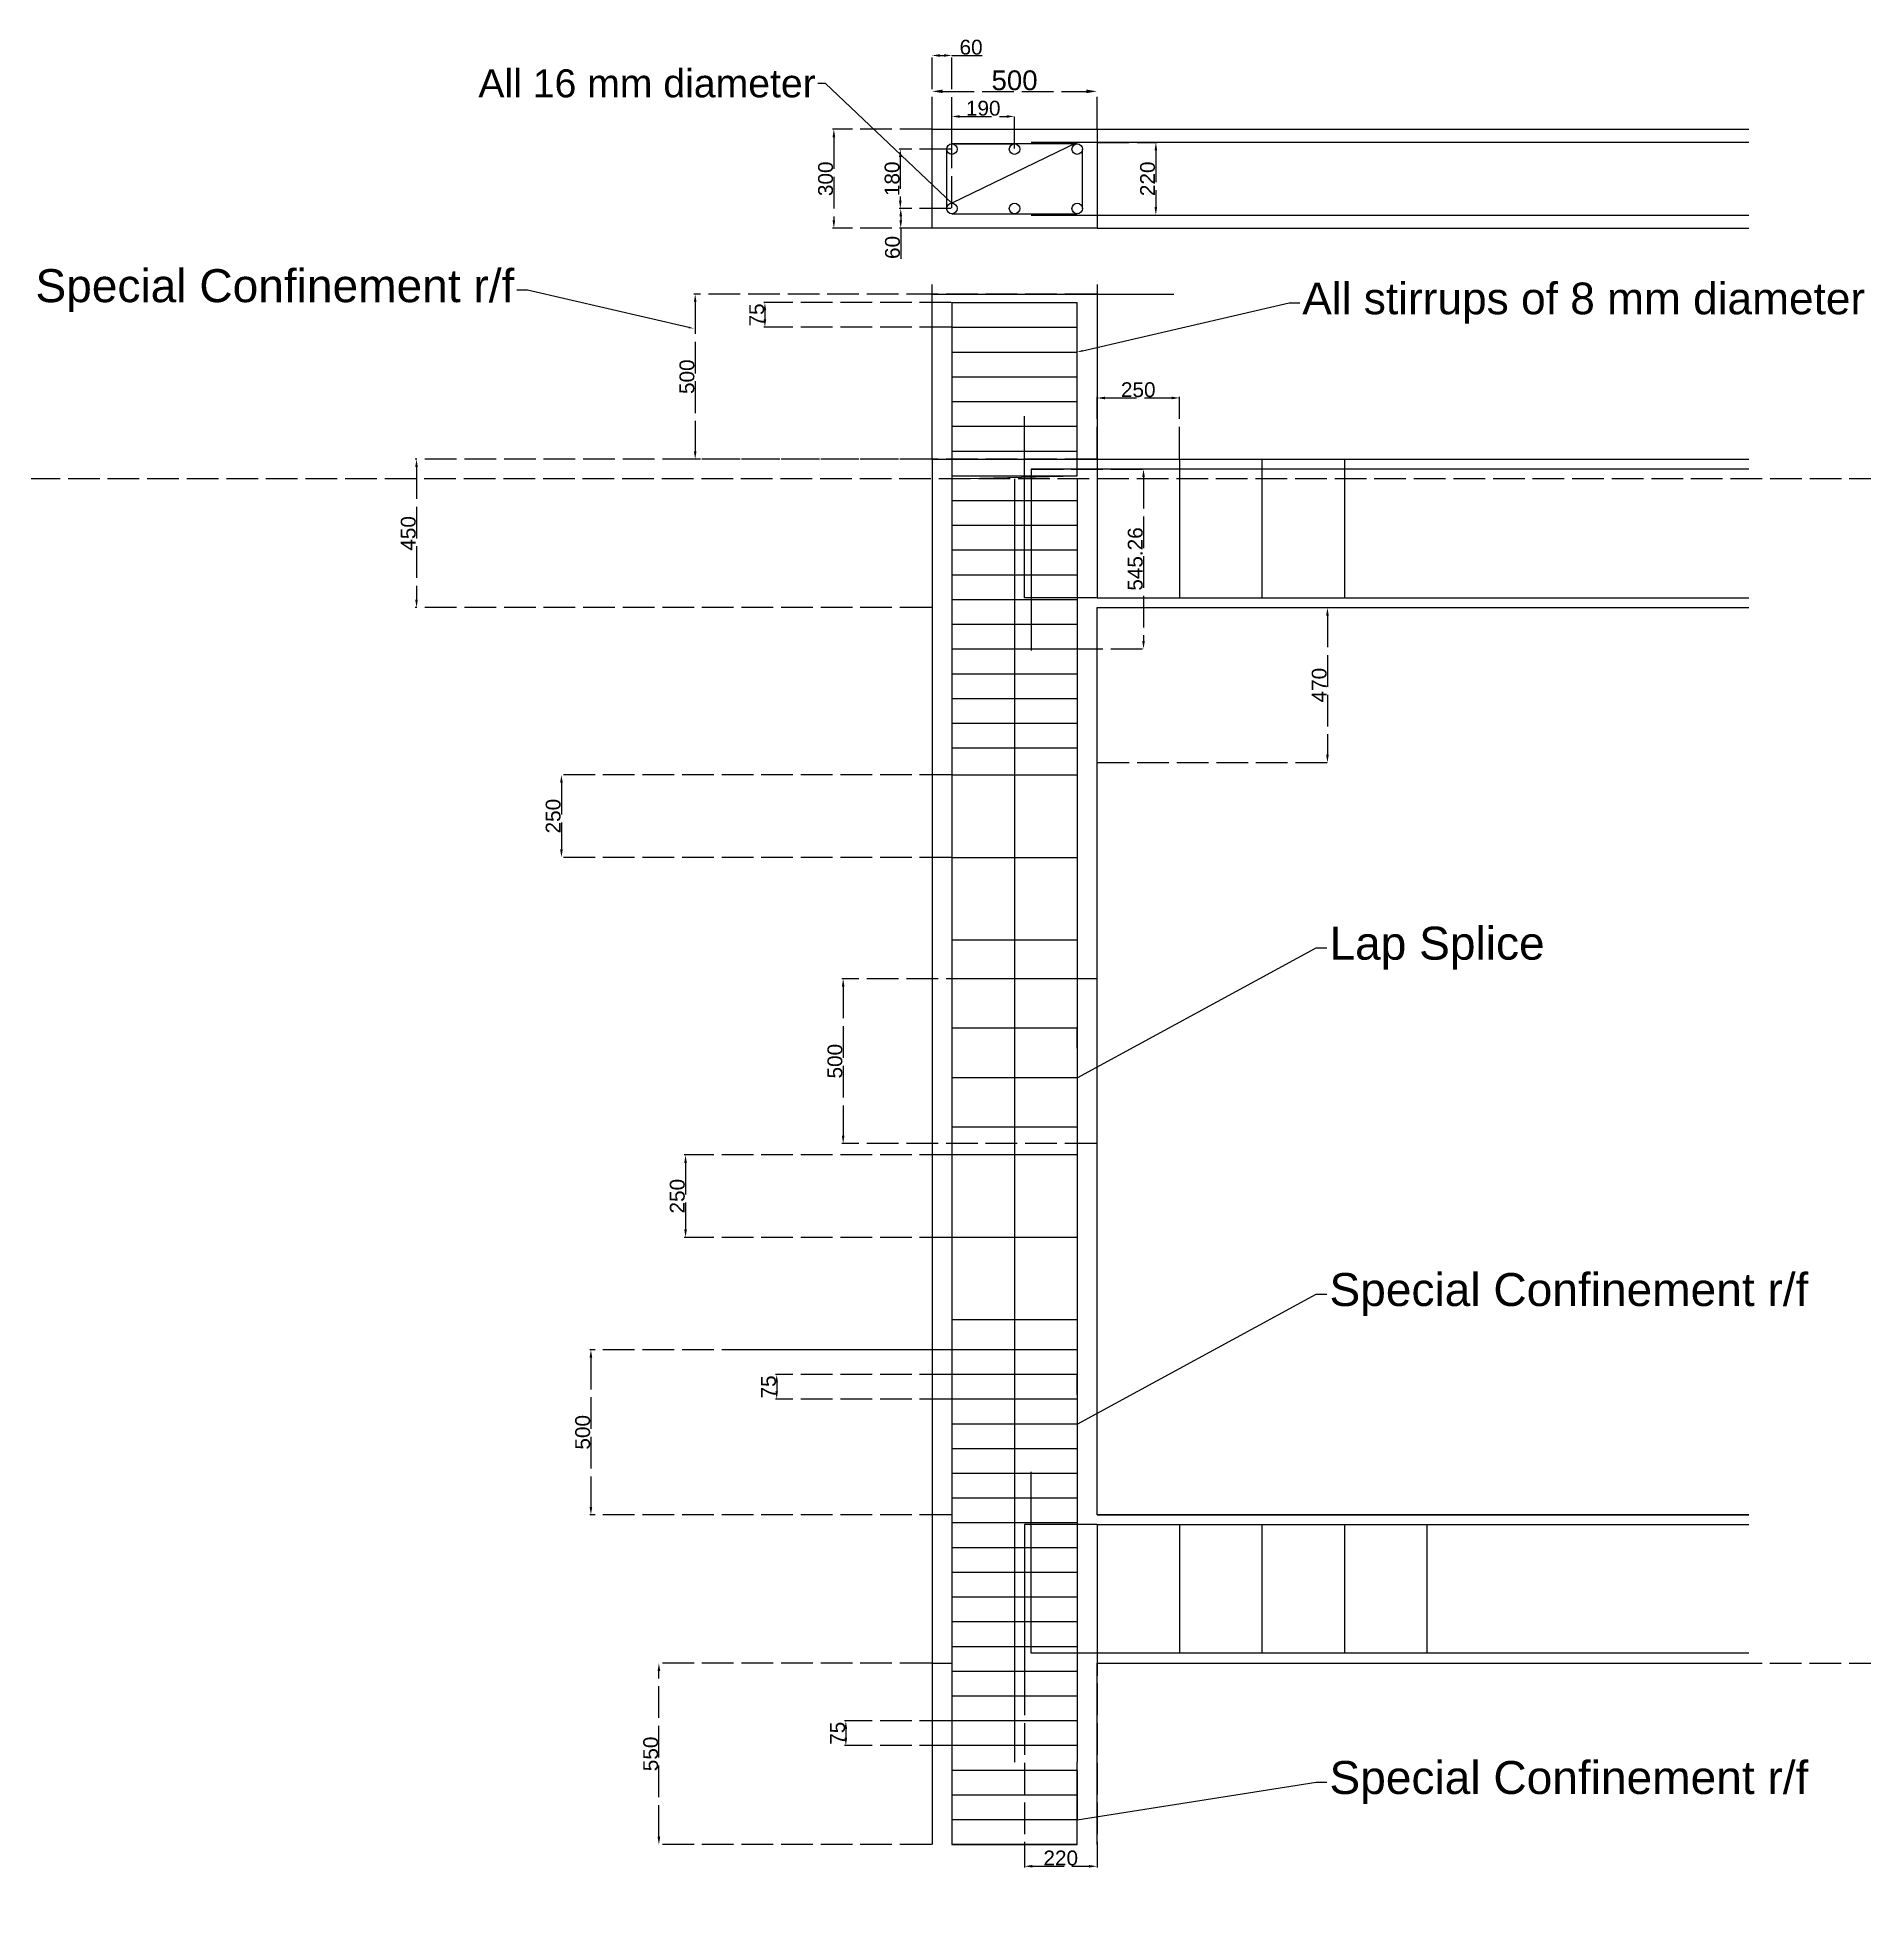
# Model space of a CAD drawing. Header units: millimetres. Extents: x -464 to 5075, y -3652 to 2038.
import ezdxf
from ezdxf import colors
from ezdxf.entities.mleader import LeaderData, LeaderLine
from ezdxf.math import Vec2, Vec3

# ---------------------------------------------------------------- set-up
doc = ezdxf.new("R2010")
doc.units = ezdxf.units.MM
doc.header["$LTSCALE"] = 8
doc.linetypes.add('ACAD_ISO02W100', pattern=[15, 12, -3])
for name, color, linetype in [('Beam', 160, 'Continuous'), ('construction line', 40, 'ACAD_ISO02W100'), ('dims', 7, 'ACAD_ISO02W100'), ('Special Confined rf', 126, 'Continuous')]:
    doc.layers.add(name, color=color, linetype=linetype)
doc.layers.add('Colrf', color=6, linetype='Continuous', lineweight=30)
doc.layers.add('rf', color=10, linetype='Continuous', lineweight=30)
doc.styles.add('Annotative', font='arial.ttf')
doc.styles.get("Standard").update_dxf_attribs({"font": 'arial.ttf'})
doc.dimstyles.new('Annotative', dxfattribs={"dimscale": 0, "dimtxt": 15, "dimasz": 8, "dimexe": 1.25, "dimexo": 0.625, "dimtad": 1, "dimlfac": -8, "dimdsep": 46, "dimtxsty": 'Annotative', "dimcen": 4, "dimadec": 0, "dimazin": 0, "dimtfac": 1, "dimtmove": 0, "dimatfit": 3, "dimfxl": 1, "dimarcsym": 0})

# ---------------------------------------------------------------- blocks, each defined once
blk = doc.blocks.new('*D3')
at = {"layer": 'Defpoints', "color": 0, "transparency": 16777216}
for p in [(2748.2, 1874.5), (2248.2, 1759.5), (2748.2, 1759.5)]:
    blk.add_point(p, dxfattribs=at)
at = {"layer": 'dims', "color": 0, "lineweight": -2, "transparency": 16777216}
for p, q in [((2248.2, 1762), (2248.2, 1879.5)), ((2748.2, 1762), (2748.2, 1879.5)), ((2280.2, 1874.5), (2716.2, 1874.5))]:
    blk.add_line(p, q, dxfattribs=at)
at = {"layer": 'dims', "color": 0, "transparency": 16777216}
for points in [[(2280.2, 1879.9), (2280.2, 1869.2), (2248.2, 1874.5)], [(2716.2, 1879.9), (2716.2, 1869.2), (2748.2, 1874.5)]]:
    blk.add_solid(points, dxfattribs=at)
at = {"layer": 'dims', "color": 0, "transparency": 16777216, "insert": (2498.2, 1907.7), "char_height": 60, "attachment_point": 5, "style": 'Annotative'}
blk.add_mtext('500', dxfattribs=at)
blk = doc.blocks.new('*D4')
at = {"layer": 'Defpoints', "color": 0, "transparency": 16777216}
for p in [(2248.2, 1759.5), (1950.4, 1459.5), (2248.2, 1459.5)]:
    blk.add_point(p, dxfattribs=at)
at = {"layer": 'dims', "color": 0, "lineweight": -2, "transparency": 16777216}
for p, q in [((2246.4, 1759.5), (1946.7, 1759.5)), ((1950.4, 1735.5), (1950.4, 1483.5)), ((2246.4, 1459.5), (1946.7, 1459.5))]:
    blk.add_line(p, q, dxfattribs=at)
at = {"layer": 'dims', "color": 0, "transparency": 16777216}
for points in [[(1946.4, 1735.5), (1954.4, 1735.5), (1950.4, 1759.5)], [(1946.4, 1483.5), (1954.4, 1483.5), (1950.4, 1459.5)]]:
    blk.add_solid(points, dxfattribs=at)
at = {"layer": 'dims', "color": 0, "transparency": 16777216, "insert": (1925.5, 1609.5), "char_height": 45, "attachment_point": 5, "rotation": 90, "style": 'Annotative'}
blk.add_mtext('300', dxfattribs=at)
blk = doc.blocks.new('*D5')
at = {"layer": 'Defpoints', "color": 0, "transparency": 16777216}
for p in [(2308.2, 1699.5), (2151.9, 1519.5), (2308.2, 1519.5)]:
    blk.add_point(p, dxfattribs=at)
at = {"layer": 'dims', "color": 0, "lineweight": -2, "transparency": 16777216}
for p, q in [((2306.4, 1699.5), (2148.2, 1699.5)), ((2151.9, 1675.5), (2151.9, 1543.5)), ((2306.4, 1519.5), (2148.2, 1519.5))]:
    blk.add_line(p, q, dxfattribs=at)
at = {"layer": 'dims', "color": 0, "transparency": 16777216}
for points in [[(2147.9, 1675.5), (2155.9, 1675.5), (2151.9, 1699.5)], [(2147.9, 1543.5), (2155.9, 1543.5), (2151.9, 1519.5)]]:
    blk.add_solid(points, dxfattribs=at)
at = {"layer": 'dims', "color": 0, "transparency": 16777216, "insert": (2127.1, 1609.5), "char_height": 45, "attachment_point": 5, "rotation": 90, "style": 'Annotative'}
blk.add_mtext('180', dxfattribs=at)
blk = doc.blocks.new('*D6')
at = {"layer": 'Defpoints', "color": 0, "transparency": 16777216}
for p in [(2498.2, 1798.4), (2308.2, 1699.5), (2498.2, 1699.5)]:
    blk.add_point(p, dxfattribs=at)
at = {"layer": 'dims', "color": 0, "lineweight": -2, "transparency": 16777216}
for p, q in [((2308.2, 1701.4), (2308.2, 1802.1)), ((2332.2, 1798.4), (2474.2, 1798.4)), ((2498.2, 1701.4), (2498.2, 1802.1))]:
    blk.add_line(p, q, dxfattribs=at)
at = {"layer": 'dims', "color": 0, "transparency": 16777216}
for points in [[(2332.2, 1802.4), (2332.2, 1794.4), (2308.2, 1798.4)], [(2474.2, 1802.4), (2474.2, 1794.4), (2498.2, 1798.4)]]:
    blk.add_solid(points, dxfattribs=at)
at = {"layer": 'dims', "color": 0, "transparency": 16777216, "insert": (2403.2, 1823.2), "char_height": 45, "attachment_point": 5, "style": 'Annotative'}
blk.add_mtext('190', dxfattribs=at)
blk = doc.blocks.new('*D7')
at = {"layer": 'Defpoints', "color": 0, "transparency": 16777216}
for p in [(2748.2, 1719.5), (2748.2, 1499.5), (2926.5, 1499.5)]:
    blk.add_point(p, dxfattribs=at)
at = {"layer": 'dims', "color": 0, "lineweight": -2, "transparency": 16777216}
for p, q in [((2750.1, 1719.5), (2930.3, 1719.5)), ((2926.5, 1695.5), (2926.5, 1523.5)), ((2750.1, 1499.5), (2930.3, 1499.5))]:
    blk.add_line(p, q, dxfattribs=at)
at = {"layer": 'dims', "color": 0, "transparency": 16777216}
for points in [[(2922.5, 1695.5), (2930.5, 1695.5), (2926.5, 1719.5)], [(2922.5, 1523.5), (2930.5, 1523.5), (2926.5, 1499.5)]]:
    blk.add_solid(points, dxfattribs=at)
at = {"layer": 'dims', "color": 0, "transparency": 16777216, "insert": (2901.7, 1609.5), "char_height": 45, "attachment_point": 5, "rotation": 90, "style": 'Annotative'}
blk.add_mtext('220', dxfattribs=at)
blk = doc.blocks.new('*D8')
at = {"layer": 'Defpoints', "color": 0, "transparency": 16777216}
for p in [(2308.2, 1519.5), (2153.2, 1459.5), (2308.2, 1459.5)]:
    blk.add_point(p, dxfattribs=at)
at = {"layer": 'dims', "color": 0, "lineweight": -2, "transparency": 16777216}
for p, q in [((2306.4, 1519.5), (2149.4, 1519.5)), ((2153.2, 1495.5), (2153.2, 1483.5)), ((2306.4, 1459.5), (2149.4, 1459.5)), ((2153.2, 1459.5), (2153.2, 1367.2))]:
    blk.add_line(p, q, dxfattribs=at)
at = {"layer": 'dims', "color": 0, "transparency": 16777216}
for points in [[(2149.2, 1495.5), (2157.2, 1495.5), (2153.2, 1519.5)], [(2149.2, 1483.5), (2157.2, 1483.5), (2153.2, 1459.5)]]:
    blk.add_solid(points, dxfattribs=at)
at = {"layer": 'dims', "color": 0, "transparency": 16777216, "insert": (2128.3, 1401.4), "char_height": 45, "attachment_point": 5, "rotation": 90, "style": 'Annotative'}
blk.add_mtext('60', dxfattribs=at)
blk = doc.blocks.new('*D9')
at = {"layer": 'Defpoints', "color": 0, "transparency": 16777216}
for p in [(2308.2, 1983.3), (2248.2, 1519.5), (2308.2, 1519.5)]:
    blk.add_point(p, dxfattribs=at)
at = {"layer": 'dims', "color": 0, "lineweight": -2, "transparency": 16777216}
for p, q in [((2248.2, 1521.4), (2248.2, 1987.1)), ((2272.2, 1983.3), (2284.2, 1983.3)), ((2308.2, 1521.4), (2308.2, 1987.1)), ((2308.2, 1983.3), (2400.5, 1983.3))]:
    blk.add_line(p, q, dxfattribs=at)
at = {"layer": 'dims', "color": 0, "transparency": 16777216}
for points in [[(2272.2, 1987.3), (2272.2, 1979.3), (2248.2, 1983.3)], [(2284.2, 1987.3), (2284.2, 1979.3), (2308.2, 1983.3)]]:
    blk.add_solid(points, dxfattribs=at)
at = {"layer": 'dims', "color": 0, "transparency": 16777216, "insert": (2366.4, 2008.2), "char_height": 45, "attachment_point": 5, "style": 'Annotative'}
blk.add_mtext('60', dxfattribs=at)
blk = doc.blocks.new('*D10')
at = {"layer": 'Defpoints', "color": 0, "transparency": 16777216}
for p in [(2748.2, 1259.5), (1530, 759.5), (2748.2, 759.5)]:
    blk.add_point(p, dxfattribs=at)
at = {"layer": 'dims', "color": 0, "lineweight": -2, "transparency": 16777216}
for p, q in [((2746.4, 1259.5), (1526.3, 1259.5)), ((1530, 1235.5), (1530, 783.5)), ((2746.4, 759.5), (1526.3, 759.5))]:
    blk.add_line(p, q, dxfattribs=at)
at = {"layer": 'dims', "color": 0, "transparency": 16777216}
for points in [[(1526, 1235.5), (1534, 1235.5), (1530, 1259.5)], [(1526, 783.5), (1534, 783.5), (1530, 759.5)]]:
    blk.add_solid(points, dxfattribs=at)
at = {"layer": 'dims', "color": 0, "transparency": 16777216, "insert": (1505.2, 1009.5), "char_height": 45, "attachment_point": 5, "rotation": 90, "style": 'Annotative'}
blk.add_mtext('500', dxfattribs=at)
blk = doc.blocks.new('*D11')
at = {"layer": 'Defpoints', "color": 0, "transparency": 16777216}
for p in [(2308.2, 1234.3), (1741.3, 1159.3), (2308.2, 1159.3)]:
    blk.add_point(p, dxfattribs=at)
at = {"layer": 'dims', "color": 0, "lineweight": -2, "transparency": 16777216}
for p, q in [((2306.4, 1234.3), (1737.6, 1234.3)), ((1741.3, 1210.3), (1741.3, 1183.3)), ((2306.4, 1159.3), (1737.6, 1159.3))]:
    blk.add_line(p, q, dxfattribs=at)
at = {"layer": 'dims', "color": 0, "transparency": 16777216}
for points in [[(1737.3, 1210.3), (1745.3, 1210.3), (1741.3, 1234.3)], [(1737.3, 1183.3), (1745.3, 1183.3), (1741.3, 1159.3)]]:
    blk.add_solid(points, dxfattribs=at)
at = {"layer": 'dims', "color": 0, "transparency": 16777216, "insert": (1716.6, 1196.8), "char_height": 45, "attachment_point": 5, "rotation": 90, "style": 'Annotative'}
blk.add_mtext('75', dxfattribs=at)
blk = doc.blocks.new('*D12')
at = {"layer": 'Defpoints', "color": 0, "transparency": 16777216}
for p in [(2998.2, 945), (2748.2, 759.5), (2998.2, 759.5)]:
    blk.add_point(p, dxfattribs=at)
at = {"layer": 'dims', "color": 0, "lineweight": -2, "transparency": 16777216}
for p, q in [((2748.2, 761.4), (2748.2, 948.8)), ((2772.2, 945), (2974.2, 945)), ((2998.2, 761.4), (2998.2, 948.8))]:
    blk.add_line(p, q, dxfattribs=at)
at = {"layer": 'dims', "color": 0, "transparency": 16777216}
for points in [[(2772.2, 949), (2772.2, 941), (2748.2, 945)], [(2974.2, 949), (2974.2, 941), (2998.2, 945)]]:
    blk.add_solid(points, dxfattribs=at)
at = {"layer": 'dims', "color": 0, "transparency": 16777216, "insert": (2873.2, 969.9), "char_height": 45, "attachment_point": 5, "style": 'Annotative'}
blk.add_mtext('250', dxfattribs=at)
blk = doc.blocks.new('*D13')
at = {"layer": 'Defpoints', "color": 0, "transparency": 16777216}
for p in [(2248.2, 759.5), (685.2, 309.5), (2248.2, 309.5)]:
    blk.add_point(p, dxfattribs=at)
at = {"layer": 'dims', "color": 0, "lineweight": -2, "transparency": 16777216}
for p, q in [((2246.4, 759.5), (681.4, 759.5)), ((685.2, 735.5), (685.2, 333.5)), ((2246.4, 309.5), (681.4, 309.5))]:
    blk.add_line(p, q, dxfattribs=at)
at = {"layer": 'dims', "color": 0, "transparency": 16777216}
for points in [[(681.2, 735.5), (689.2, 735.5), (685.2, 759.5)], [(681.2, 333.5), (689.2, 333.5), (685.2, 309.5)]]:
    blk.add_solid(points, dxfattribs=at)
at = {"layer": 'dims', "color": 0, "transparency": 16777216, "insert": (660.3, 534.5), "char_height": 45, "attachment_point": 5, "rotation": 90, "style": 'Annotative'}
blk.add_mtext('450', dxfattribs=at)
blk = doc.blocks.new('*D14')
at = {"layer": 'Defpoints', "color": 0, "transparency": 16777216}
for p in [(2748.2, 309.5), (2748.2, -160.5), (3446.8, -160.5)]:
    blk.add_point(p, dxfattribs=at)
at = {"layer": 'dims', "color": 0, "lineweight": -2, "transparency": 16777216}
for p, q in [((2750.1, 309.5), (3450.5, 309.5)), ((3446.8, 285.5), (3446.8, -136.5)), ((2750.1, -160.5), (3450.5, -160.5))]:
    blk.add_line(p, q, dxfattribs=at)
at = {"layer": 'dims', "color": 0, "transparency": 16777216}
for points in [[(3442.8, 285.5), (3450.8, 285.5), (3446.8, 309.5)], [(3442.8, -136.5), (3450.8, -136.5), (3446.8, -160.5)]]:
    blk.add_solid(points, dxfattribs=at)
at = {"layer": 'dims', "color": 0, "transparency": 16777216, "insert": (3421.9, 74.5), "char_height": 45, "attachment_point": 5, "rotation": 90, "style": 'Annotative'}
blk.add_mtext('470', dxfattribs=at)
blk = doc.blocks.new('*D15')
at = {"layer": 'Defpoints', "color": 0, "transparency": 16777216}
for p in [(2308.2, -197.6), (1124.5, -447.6), (2308.2, -447.6)]:
    blk.add_point(p, dxfattribs=at)
at = {"layer": 'dims', "color": 0, "lineweight": -2, "transparency": 16777216}
for p, q in [((2306.4, -197.6), (1120.7, -197.6)), ((1124.5, -221.6), (1124.5, -423.6)), ((2306.4, -447.6), (1120.7, -447.6))]:
    blk.add_line(p, q, dxfattribs=at)
at = {"layer": 'dims', "color": 0, "transparency": 16777216}
for points in [[(1120.5, -221.6), (1128.5, -221.6), (1124.5, -197.6)], [(1120.5, -423.6), (1128.5, -423.6), (1124.5, -447.6)]]:
    blk.add_solid(points, dxfattribs=at)
at = {"layer": 'dims', "color": 0, "transparency": 16777216, "insert": (1099.6, -322.6), "char_height": 45, "attachment_point": 5, "rotation": 90, "style": 'Annotative'}
blk.add_mtext('250', dxfattribs=at)
blk = doc.blocks.new('*D16')
at = {"layer": 'Defpoints', "color": 0, "transparency": 16777216}
for p in [(2748.2, -815.5), (1978.6, -1315.5), (2748.2, -1315.5)]:
    blk.add_point(p, dxfattribs=at)
at = {"layer": 'dims', "color": 0, "lineweight": -2, "transparency": 16777216}
for p, q in [((2746.4, -815.5), (1974.9, -815.5)), ((1978.6, -839.5), (1978.6, -1291.5)), ((2746.4, -1315.5), (1974.9, -1315.5))]:
    blk.add_line(p, q, dxfattribs=at)
at = {"layer": 'dims', "color": 0, "transparency": 16777216}
for points in [[(1974.6, -839.5), (1982.6, -839.5), (1978.6, -815.5)], [(1974.6, -1291.5), (1982.6, -1291.5), (1978.6, -1315.5)]]:
    blk.add_solid(points, dxfattribs=at)
at = {"layer": 'dims', "color": 0, "transparency": 16777216, "insert": (1953.8, -1065.5), "char_height": 45, "attachment_point": 5, "rotation": 90, "style": 'Annotative'}
blk.add_mtext('500', dxfattribs=at)
blk = doc.blocks.new('*D17')
at = {"layer": 'Defpoints', "color": 0, "transparency": 16777216}
for p in [(2308.2, -1349.7), (1500.8, -1599.7), (2308.2, -1599.7)]:
    blk.add_point(p, dxfattribs=at)
at = {"layer": 'dims', "color": 0, "lineweight": -2, "transparency": 16777216}
for p, q in [((2306.4, -1349.7), (1497, -1349.7)), ((1500.8, -1373.7), (1500.8, -1575.7)), ((2306.4, -1599.7), (1497, -1599.7))]:
    blk.add_line(p, q, dxfattribs=at)
at = {"layer": 'dims', "color": 0, "transparency": 16777216}
for points in [[(1496.8, -1373.7), (1504.8, -1373.7), (1500.8, -1349.7)], [(1496.8, -1575.7), (1504.8, -1575.7), (1500.8, -1599.7)]]:
    blk.add_solid(points, dxfattribs=at)
at = {"layer": 'dims', "color": 0, "transparency": 16777216, "insert": (1475.9, -1474.7), "char_height": 45, "attachment_point": 5, "rotation": 90, "style": 'Annotative'}
blk.add_mtext('250', dxfattribs=at)
blk = doc.blocks.new('*D18')
at = {"layer": 'Defpoints', "color": 0, "transparency": 16777216}
for p in [(2308.2, -1940.5), (1213.9, -2440.5), (2308.2, -2440.5)]:
    blk.add_point(p, dxfattribs=at)
at = {"layer": 'dims', "color": 0, "lineweight": -2, "transparency": 16777216}
for p, q in [((2306.4, -1940.5), (1210.2, -1940.5)), ((1213.9, -1964.5), (1213.9, -2416.5)), ((2306.4, -2440.5), (1210.2, -2440.5))]:
    blk.add_line(p, q, dxfattribs=at)
at = {"layer": 'dims', "color": 0, "transparency": 16777216}
for points in [[(1209.9, -1964.5), (1217.9, -1964.5), (1213.9, -1940.5)], [(1209.9, -2416.5), (1217.9, -2416.5), (1213.9, -2440.5)]]:
    blk.add_solid(points, dxfattribs=at)
at = {"layer": 'dims', "color": 0, "transparency": 16777216, "insert": (1189.1, -2190.5), "char_height": 45, "attachment_point": 5, "rotation": 90, "style": 'Annotative'}
blk.add_mtext('500', dxfattribs=at)
blk = doc.blocks.new('*D19')
at = {"layer": 'Defpoints', "color": 0, "transparency": 16777216}
for p in [(2308.2, -2015.5), (1777.1, -2090.5), (2308.2, -2090.5)]:
    blk.add_point(p, dxfattribs=at)
at = {"layer": 'dims', "color": 0, "lineweight": -2, "transparency": 16777216}
for p, q in [((2306.4, -2015.5), (1773.4, -2015.5)), ((1777.1, -2039.5), (1777.1, -2066.5)), ((2306.4, -2090.5), (1773.4, -2090.5))]:
    blk.add_line(p, q, dxfattribs=at)
at = {"layer": 'dims', "color": 0, "transparency": 16777216}
for points in [[(1773.1, -2039.5), (1781.1, -2039.5), (1777.1, -2015.5)], [(1773.1, -2066.5), (1781.1, -2066.5), (1777.1, -2090.5)]]:
    blk.add_solid(points, dxfattribs=at)
at = {"layer": 'dims', "color": 0, "transparency": 16777216, "insert": (1752.4, -2053), "char_height": 45, "attachment_point": 5, "rotation": 90, "style": 'Annotative'}
blk.add_mtext('75', dxfattribs=at)
blk = doc.blocks.new('*D20')
at = {"layer": 'Defpoints', "color": 0, "transparency": 16777216}
for p in [(2548.2, 729.5), (2548.2, 184.3), (2889.2, 184.3)]:
    blk.add_point(p, dxfattribs=at)
at = {"layer": 'dims', "color": 0, "lineweight": -2, "transparency": 16777216}
for p, q in [((2550.1, 729.5), (2892.9, 729.5)), ((2889.2, 705.5), (2889.2, 208.3)), ((2550.1, 184.3), (2892.9, 184.3))]:
    blk.add_line(p, q, dxfattribs=at)
at = {"layer": 'dims', "color": 0, "transparency": 16777216}
for points in [[(2885.2, 705.5), (2893.2, 705.5), (2889.2, 729.5)], [(2885.2, 208.3), (2893.2, 208.3), (2889.2, 184.3)]]:
    blk.add_solid(points, dxfattribs=at)
at = {"layer": 'dims', "color": 0, "transparency": 16777216, "insert": (2864.3, 456.9), "char_height": 45, "attachment_point": 5, "rotation": 90, "style": 'Annotative'}
blk.add_mtext('545.26', dxfattribs=at)
blk = doc.blocks.new('*D21')
at = {"layer": 'Defpoints', "color": 0, "transparency": 16777216}
for p in [(1420, -2890.5), (2248.2, -2890.5), (2248.2, -3440.5)]:
    blk.add_point(p, dxfattribs=at)
at = {"layer": 'dims', "color": 0, "lineweight": -2, "transparency": 16777216}
for p, q in [((2246.4, -2890.5), (1416.3, -2890.5)), ((1420, -3416.5), (1420, -2914.5)), ((2246.4, -3440.5), (1416.3, -3440.5))]:
    blk.add_line(p, q, dxfattribs=at)
at = {"layer": 'dims', "color": 0, "transparency": 16777216}
for points in [[(1416, -2914.5), (1424, -2914.5), (1420, -2890.5)], [(1416, -3416.5), (1424, -3416.5), (1420, -3440.5)]]:
    blk.add_solid(points, dxfattribs=at)
at = {"layer": 'dims', "color": 0, "transparency": 16777216, "insert": (1395.2, -3165.5), "char_height": 45, "attachment_point": 5, "rotation": 90, "style": 'Annotative'}
blk.add_mtext('550', dxfattribs=at)
blk = doc.blocks.new('*D22')
at = {"layer": 'Defpoints', "color": 0, "transparency": 16777216}
for p in [(2308.2, -3065.5), (1986.7, -3140.5), (2308.2, -3140.5)]:
    blk.add_point(p, dxfattribs=at)
at = {"layer": 'dims', "color": 0, "lineweight": -2, "transparency": 16777216}
for p, q in [((2306.4, -3065.5), (1983, -3065.5)), ((1986.7, -3089.5), (1986.7, -3116.5)), ((2306.4, -3140.5), (1983, -3140.5))]:
    blk.add_line(p, q, dxfattribs=at)
at = {"layer": 'dims', "color": 0, "transparency": 16777216}
for points in [[(1982.7, -3089.5), (1990.7, -3089.5), (1986.7, -3065.5)], [(1982.7, -3116.5), (1990.7, -3116.5), (1986.7, -3140.5)]]:
    blk.add_solid(points, dxfattribs=at)
at = {"layer": 'dims', "color": 0, "transparency": 16777216, "insert": (1962, -3103), "char_height": 45, "attachment_point": 5, "rotation": 90, "style": 'Annotative'}
blk.add_mtext('75', dxfattribs=at)
blk = doc.blocks.new('*D23')
at = {"layer": 'Defpoints', "color": 0, "transparency": 16777216}
for p in [(2528.2, -2470.5), (2748.2, -2470.5), (2748.2, -3506.1)]:
    blk.add_point(p, dxfattribs=at)
at = {"layer": 'dims', "color": 0, "lineweight": -2, "transparency": 16777216}
for p, q in [((2528.2, -2472.4), (2528.2, -3509.9)), ((2748.2, -2472.4), (2748.2, -3509.9)), ((2552.2, -3506.1), (2724.2, -3506.1))]:
    blk.add_line(p, q, dxfattribs=at)
at = {"layer": 'dims', "color": 0, "transparency": 16777216}
for points in [[(2552.2, -3502.1), (2552.2, -3510.1), (2528.2, -3506.1)], [(2724.2, -3502.1), (2724.2, -3510.1), (2748.2, -3506.1)]]:
    blk.add_solid(points, dxfattribs=at)
at = {"layer": 'dims', "color": 0, "transparency": 16777216, "insert": (2638.2, -3481.3), "char_height": 45, "attachment_point": 5, "style": 'Annotative'}
blk.add_mtext('220', dxfattribs=at)

msp = doc.modelspace()

# ---------------------------------------------------------------- linework, layer by layer
for p, q in [((2248.2269, 1759.5239), (2748.2269, 1759.5239)), ((2248.2269, 1459.5239), (2248.2269, 1759.5239)), ((2748.2269, 1759.5239), (2748.2269, 1459.5239)), ((2748.2269, 1459.5239), (2248.2269, 1459.5239)), ((2248.2269, 759.5239), (2248.2269, 1289.5239)), ((2748.2269, 1289.5239), (2748.2269, 759.5239)), ((2248.2269, 759.5239), (4724.1058, 759.5239)), ((2248.2269, 759.5239), (2248.2269, -2440.4761)), ((2748.2269, -2440.4761), (2748.2269, 309.5239)), ((2748.2269, 309.5239), (4724.1058, 309.5239)), ((2248.2269, -2440.4761), (2248.2269, -2890.4761)), ((4724.1058, -2440.4761), (2748.2269, -2440.4761)), ((2748.2269, -2440.4761), (4724.1058, -2440.4761)), ((2248.2269, -2890.4761), (2308.2269, -2890.4761)), ((2248.2269, -2890.4761), (2308.2269, -2890.4761)), ((2248.2269, -2890.4761), (2248.2269, -3440.4761)), ((2748.2269, -2890.4761), (4724.1058, -2890.4761)), ((2748.2269, -3440.4761), (2748.2269, -2890.4761)), ((2748.2269, -2890.4761), (4724.1058, -2890.4761))]:
    msp.add_line(p, q)
at = {"layer": 'Beam'}
for p, q in [((2748.2269, 1759.5239), (4724.1058, 1759.5239)), ((2748.2269, 1459.5239), (4724.1058, 1459.5239))]:
    msp.add_line(p, q, dxfattribs=at)
at = {"layer": 'Colrf'}
for p, q in [((2688.2269, 1715.5239), (2308.2269, 1715.5239)), ((2292.2269, 1699.5239), (2292.2269, 1519.5239)), ((2704.2269, 1519.5239), (2704.2269, 1699.5239)), ((2308.2269, 1503.5239), (2688.2269, 1503.5239)), ((2308.2269, 1234.2654), (2688.2269, 1234.2654)), ((2308.2269, 1234.2654), (2308.2269, 699.5239)), ((2688.2269, 709.2654), (2688.2269, 1234.2654)), ((2308.2269, 1159.2654), (2688.2269, 1159.2654)), ((2308.2269, 1084.2654), (2688.2269, 1084.2654)), ((2308.2269, 1009.2654), (2688.2269, 1009.2654)), ((2308.2269, 934.2654), (2688.2269, 934.2654)), ((2308.2269, 859.2654), (2688.2269, 859.2654)), ((2308.2269, 784.2654), (2688.2269, 784.2654)), ((2308.2269, 709.2654), (2688.2269, 709.2654)), ((2308.2269, 699.5239), (2688.2269, 709.2654)), ((2308.2269, 699.5239), (2308.2269, -3190.4761)), ((2498.2269, 699.5239), (2498.2269, -3190.4761)), ((2688.2269, 699.5239), (2688.2269, -3190.4761)), ((2308.2269, 634.2654), (2688.2269, 634.2654)), ((2308.2269, 559.2654), (2688.2269, 559.2654)), ((2308.2269, 484.2654), (2688.2269, 484.2654)), ((2308.2269, 409.2654), (2688.2269, 409.2654)), ((2308.2269, 334.2654), (2688.2269, 334.2654)), ((2308.2269, 259.2654), (2688.2269, 259.2654)), ((2308.2269, 184.2654), (2688.2269, 184.2654)), ((2308.2269, 109.2654), (2688.2269, 109.2654)), ((2308.2269, 34.2654), (2688.2269, 34.2654)), ((2308.2269, -40.7346), (2688.2269, -40.7346)), ((2308.2269, -115.7346), (2688.2269, -115.7346)), ((2308.2269, -197.6223), (2688.2269, -197.6223)), ((2308.2269, -447.6223), (2688.2269, -447.6223)), ((2308.2269, -697.6223), (2688.2269, -697.6223)), ((2688.2269, -815.4761), (2308.2269, -815.4761)), ((2688.2269, -965.4761), (2308.2269, -965.4761)), ((2688.2269, -1115.4761), (2308.2269, -1115.4761)), ((2688.2269, -1265.4761), (2308.2269, -1265.4761)), ((2688.2269, -1349.7201), (2308.2269, -1349.7201)), ((2688.2269, -1599.7201), (2308.2269, -1599.7201)), ((2688.2269, -1849.7201), (2308.2269, -1849.7201)), ((2248.2269, -1940.4761), (1682.6652, -1940.4761)), ((2688.2269, -1940.4761), (2308.2269, -1940.4761)), ((2688.2269, -2015.4761), (2308.2269, -2015.4761)), ((2688.2269, -2090.4761), (2308.2269, -2090.4761)), ((2688.2269, -2165.4761), (2308.2269, -2165.4761)), ((2688.2269, -2240.4761), (2308.2269, -2240.4761)), ((2688.2269, -2315.4761), (2308.2269, -2315.4761)), ((2688.2269, -2390.4761), (2308.2269, -2390.4761)), ((2688.2269, -2465.4761), (2308.2269, -2465.4761)), ((2688.2269, -2540.4761), (2308.2269, -2540.4761)), ((2688.2269, -2615.4761), (2308.2269, -2615.4761)), ((2688.2269, -2690.4761), (2308.2269, -2690.4761)), ((2688.2269, -2765.4761), (2308.2269, -2765.4761)), ((2688.2269, -2840.4761), (2308.2269, -2840.4761)), ((2688.2269, -2915.4761), (2308.2269, -2915.4761)), ((2688.2269, -2990.4761), (2308.2269, -2990.4761)), ((2688.2269, -3065.4761), (2308.2269, -3065.4761)), ((2688.2269, -3140.4761), (2308.2269, -3140.4761)), ((2308.2269, -3190.4761), (2308.2269, -3440.4761)), ((2688.2269, -3215.4761), (2308.2269, -3215.4761)), ((2688.2269, -3440.4761), (2688.2269, -3190.4761)), ((2688.2269, -3290.4761), (2308.2269, -3290.4761)), ((2688.2269, -3365.4761), (2308.2269, -3365.4761)), ((2688.2269, -3440.4761), (2308.2269, -3440.4761)), ((2308.2269, -3440.4761), (2688.2269, -3440.4761))]:
    msp.add_line(p, q, dxfattribs=at)
for centre in [(2308.2269, 1699.5239), (2498.2269, 1699.5239), (2688.2269, 1699.5239), (2308.2269, 1519.5239), (2498.2269, 1519.5239), (2688.2269, 1519.5239)]:
    msp.add_circle(centre, 16, dxfattribs=at)
at = {"layer": 'construction line'}
msp.add_line((2748.2269, -2470.4761), (2748.2269, -2860.4761), dxfattribs=at)
msp.add_xline((2248.2269, 699.5239), (-1, 0), dxfattribs=at)
msp.add_ray((2748.2269, -2890.4761), (1, 0), dxfattribs=at)
at = {"layer": 'rf'}
for p, q in [((2748.2269, 1719.5239), (2548.2269, 1719.5239)), ((4724.1058, 1719.5239), (2748.2269, 1719.5239)), ((2548.2269, 1499.5239), (4724.1058, 1499.5239)), ((2528.2269, 339.5239), (2528.2269, 889.5239)), ((2748.2269, 759.5239), (2748.2269, 339.5239)), ((2998.2269, 759.5239), (2998.2269, 339.5239)), ((3248.2269, 759.5239), (3248.2269, 339.5239)), ((3498.2269, 759.5239), (3498.2269, 339.5239)), ((2748.2269, 729.5239), (2548.2269, 729.5239)), ((2548.2269, 729.5239), (2548.2269, 179.5239)), ((4724.1058, 729.5239), (2748.2269, 729.5239)), ((2548.2269, 339.5239), (2528.2269, 339.5239)), ((2748.2269, 339.5239), (2548.2269, 339.5239)), ((2748.2269, 339.5239), (4724.1058, 339.5239)), ((2548.2269, -2860.4761), (2548.2269, -2310.4761)), ((2548.2269, -2470.4761), (2528.2269, -2470.4761)), ((2528.2269, -2470.4761), (2528.2269, -3020.4761)), ((2748.2269, -2470.4761), (2548.2269, -2470.4761)), ((2748.2269, -2470.4761), (4724.1058, -2470.4761)), ((2748.2269, -2470.4761), (2748.2269, -2860.4761)), ((2998.2269, -2470.4761), (2998.2269, -2860.4761)), ((3248.2269, -2470.4761), (3248.2269, -2860.4761)), ((3498.2269, -2470.4761), (3498.2269, -2860.4761)), ((3748.2269, -2470.4761), (3748.2269, -2860.4761)), ((2748.2269, -2860.4761), (2548.2269, -2860.4761)), ((4724.1058, -2860.4761), (2748.2269, -2860.4761))]:
    msp.add_line(p, q, dxfattribs=at)
at = {"layer": 'Special Confined rf'}
msp.add_line((2248.2269, 1259.5239), (2981.1283, 1259.5239), dxfattribs=at)

# ---------------------------------------------------------------- dimensions: what is measured, and where the dimension line sits
at = {"layer": 'dims'}
for base, p1, p2, picture, middle in [((2308.2269, 1983.3397), (2248.2269, 1519.5239), (2308.2269, 1519.5239), '*D9', (2366.3785, 2008.1904)), ((2748.2269, 1874.5236), (2248.2269, 1759.5239), (2748.2269, 1759.5239), '*D3', (2498.2269, 1907.658)), ((2498.2269, 1798.3852), (2308.2269, 1699.5239), (2498.2269, 1699.5239), '*D6', (2403.2269, 1823.236)), ((2998.2269, 945.0158), (2748.2269, 759.5239), (2998.2269, 759.5239), '*D12', (2873.2269, 969.8665)), ((2748.2269, -3506.1478), (2528.2269, -2470.4761), (2748.2269, -2470.4761), '*D23', (2638.2269, -3481.297))]:
    dim = msp.add_linear_dim(base=base, p1=p1, p2=p2, dimstyle='Annotative', dxfattribs=at)
    dim.commit()
    dim.dimension.update_dxf_attribs({"geometry": picture, "text_midpoint": middle})
for base, p1, p2, picture, middle in [((1950.4039, 1459.5239), (2248.2269, 1759.5239), (2248.2269, 1459.5239), '*D4', (1925.5378, 1609.5239)), ((2926.5396, 1499.5239), (2748.2269, 1719.5239), (2748.2269, 1499.5239), '*D7', (2901.6889, 1609.5239)), ((2151.9472, 1519.5239), (2308.2269, 1699.5239), (2308.2269, 1519.5239), '*D5', (2127.0964, 1609.5239)), ((2153.1643, 1459.5239), (2308.2269, 1519.5239), (2308.2269, 1459.5239), '*D8', (2128.3136, 1401.3723)), ((1530.018, 759.5239), (2748.2269, 1259.5239), (2748.2269, 759.5239), '*D10', (1505.1673, 1009.5239)), ((1741.3427, 1159.2654), (2308.2269, 1234.2654), (2308.2269, 1159.2654), '*D11', (1716.584, 1196.7654)), ((685.1731, 309.5239), (2248.2269, 759.5239), (2248.2269, 309.5239), '*D13', (660.3223, 534.5239)), ((2889.1724, 184.2654), (2548.2269, 729.5239), (2548.2269, 184.2654), '*D20', (2864.3216, 456.8946)), ((3446.7835, -160.4761), (2748.2269, 309.5239), (2748.2269, -160.4761), '*D14', (3421.9327, 74.5239)), ((1124.4642, -447.6223), (2308.2269, -197.6223), (2308.2269, -447.6223), '*D15', (1099.6134, -322.6223)), ((1978.6488, -1315.4761), (2748.2269, -815.4761), (2748.2269, -1315.4761), '*D16', (1953.798, -1065.4761)), ((1500.7752, -1599.7201), (2308.2269, -1349.7201), (2308.2269, -1599.7201), '*D17', (1475.9244, -1474.7201)), ((1213.9251, -2440.4761), (2308.2269, -1940.4761), (2308.2269, -2440.4761), '*D18', (1189.0743, -2190.4761)), ((1777.148, -2090.4761), (2308.2269, -2015.4761), (2308.2269, -2090.4761), '*D19', (1752.3893, -2052.9761)), ((1420.0426, -2890.4761), (2248.2269, -3440.4761), (2248.2269, -2890.4761), '*D21', (1395.1919, -3165.4761)), ((1986.7278, -3140.4761), (2308.2269, -3065.4761), (2308.2269, -3140.4761), '*D22', (1961.9691, -3102.9761))]:
    dim = msp.add_linear_dim(base=base, p1=p1, p2=p2, angle=90, dimstyle='Annotative', dxfattribs=at)
    dim.commit()
    dim.dimension.update_dxf_attribs({"geometry": picture, "text_midpoint": middle})

# ---------------------------------------------------------------- leaders
ml = msp.add_multileader_mtext('Standard')
ml.set_content('All 16 mm diameter', color=256, style='Annotative')
ml.set_leader_properties()
ml.build(insert=Vec2(0, 0))
ml.multileader.update_dxf_attribs({"arrow_head_size": 12, "scale": 3})
ctx = ml.context
ctx.base_point, ctx.scale, ctx.char_height, ctx.arrow_head_size, ctx.landing_gap_size, ctx.plane_origin = Vec3(864.9432, 1898.186), 3, 85, 12, 6, Vec3(2308.2269, 1715.5239)
ctx.text_align_type = 2
notes = []
notes.append((ctx, [(0, (1, 1, 0), (1925.4077, 1898.186), (-1, 0), 24, [(3, [(2308.2269, 1715.5239), (2498.2269, 1715.5239), (2688.2269, 1719.5239), (2308.2269, 1535.5239)], 0, [])])]))
ctx.mtext.insert, ctx.mtext.alignment, ctx.mtext.flow_direction = Vec3(1895.4077, 1941.4108), 3, 5
ml = msp.add_multileader_mtext('Standard')
ml.set_content('Special Confinement r/f', color=256)
ml.set_leader_properties()
ml.build(insert=Vec2(0, 0))
ml.multileader.update_dxf_attribs({"arrow_head_size": 16, "scale": 4})
ctx = ml.context
ctx.base_point, ctx.scale, ctx.char_height, ctx.arrow_head_size, ctx.landing_gap_size, ctx.plane_origin = Vec3(-476.8407, 1271.5914), 4, 100, 16, 8, Vec3(1526.018, 1155.4385)
ctx.text_align_type = 2
notes.append((ctx, [(0, (1, 1, 0), (1021.7732, 1271.5914), (-1, 0), 32, [(0, [(1526.018, 1155.4385)], 0, [])])]))
ctx.mtext.insert, ctx.mtext.alignment, ctx.mtext.flow_direction = Vec3(981.7732, 1335.4727), 3, 5
ml = msp.add_multileader_mtext('Standard')
ml.set_content('All stirrups of 8 mm diameter', color=256)
ml.set_leader_properties()
ml.build(insert=Vec2(0, 0))
ml.multileader.update_dxf_attribs({"arrow_head_size": 16, "scale": 4})
ctx = ml.context
ctx.base_point, ctx.scale, ctx.char_height, ctx.arrow_head_size, ctx.landing_gap_size, ctx.plane_origin = Vec3(3362.5732, 1233.5107), 4, 96, 16, 8, Vec3(2688.2269, 1084.2654)
notes.append((ctx, [(0, (1, 1, 0), (3330.5732, 1233.5107), (1, 0), 32, [(0, [(2688.2269, 1084.2654)], 0, [])])]))
ctx.mtext.insert, ctx.mtext.flow_direction = Vec3(3370.5732, 1294.8367), 5
ml = msp.add_multileader_mtext('Standard')
ml.set_content('Lap Splice', color=256)
ml.set_leader_properties()
ml.build(insert=Vec2(0, 0))
ml.multileader.update_dxf_attribs({"arrow_head_size": 16, "scale": 4})
ctx = ml.context
ctx.base_point, ctx.scale, ctx.char_height, ctx.arrow_head_size, ctx.landing_gap_size, ctx.plane_origin = Vec3(3444.9141, -721.6169), 4, 100, 16, 8, Vec3(5447.7729, -837.7699)
notes.append((ctx, [(1, (1, 1, 0), (3412.9141, -721.6169), (1, 0), 32, [(2, [(2688.2269, -1040.4761), (2688.2269, -965.4761), (2688.2269, -1115.4761)], 0, [])])]))
ctx.mtext.insert, ctx.mtext.flow_direction = Vec3(3452.9141, -657.7356), 5
ml = msp.add_multileader_mtext('Standard')
ml.set_content('Special Confinement r/f', color=256)
ml.set_leader_properties()
ml.build(insert=Vec2(0, 0))
ml.multileader.update_dxf_attribs({"arrow_head_size": 16, "scale": 4})
ctx = ml.context
ctx.base_point, ctx.scale, ctx.char_height, ctx.arrow_head_size, ctx.landing_gap_size, ctx.plane_origin = Vec3(3444.9141, -1771.6169), 4, 100, 16, 8, Vec3(5447.7729, -1887.7699)
notes.append((ctx, [(1, (1, 1, 0), (3412.9141, -1771.6169), (1, 0), 32, [(2, [(2688.2269, -2090.4761), (2688.2269, -2015.4761), (2688.2269, -2165.4761)], 0, [])])]))
ctx.mtext.insert, ctx.mtext.flow_direction = Vec3(3452.9141, -1707.7356), 5
ml = msp.add_multileader_mtext('Standard')
ml.set_content('Special Confinement r/f', color=256)
ml.set_leader_properties()
ml.build(insert=Vec2(0, 0))
ml.multileader.update_dxf_attribs({"arrow_head_size": 16, "scale": 4})
ctx = ml.context
ctx.base_point, ctx.scale, ctx.char_height, ctx.arrow_head_size, ctx.landing_gap_size, ctx.plane_origin = Vec3(3444.9141, -3250.8453), 4, 100, 16, 8, Vec3(5447.7729, -3087.7699)
notes.append((ctx, [(1, (1, 1, 0), (3412.9141, -3250.8453), (1, 0), 32, [(2, [(2688.2269, -3290.4761), (2688.2269, -3215.4761), (2688.2269, -3365.4761)], 0, [])])]))
ctx.mtext.insert, ctx.mtext.flow_direction = Vec3(3452.9141, -3186.964), 5
for ctx, leaders in notes:
    for number, flags, end, landing, length, lines in leaders:
        leader = LeaderData()
        leader.index, (leader.has_last_leader_line, leader.has_dogleg_vector, leader.attachment_direction) = number, flags
        leader.last_leader_point, leader.dogleg_vector, leader.dogleg_length = Vec3(end), Vec3(landing), length
        for number, points, colour, breaks in lines:
            line = LeaderLine()
            line.index, line.vertices, line.color, line.breaks = number, Vec3.list(points), colors.encode_raw_color(colour), breaks
            leader.lines.append(line)
        ctx.leaders.append(leader)

doc.saveas('drawing.dxf')
